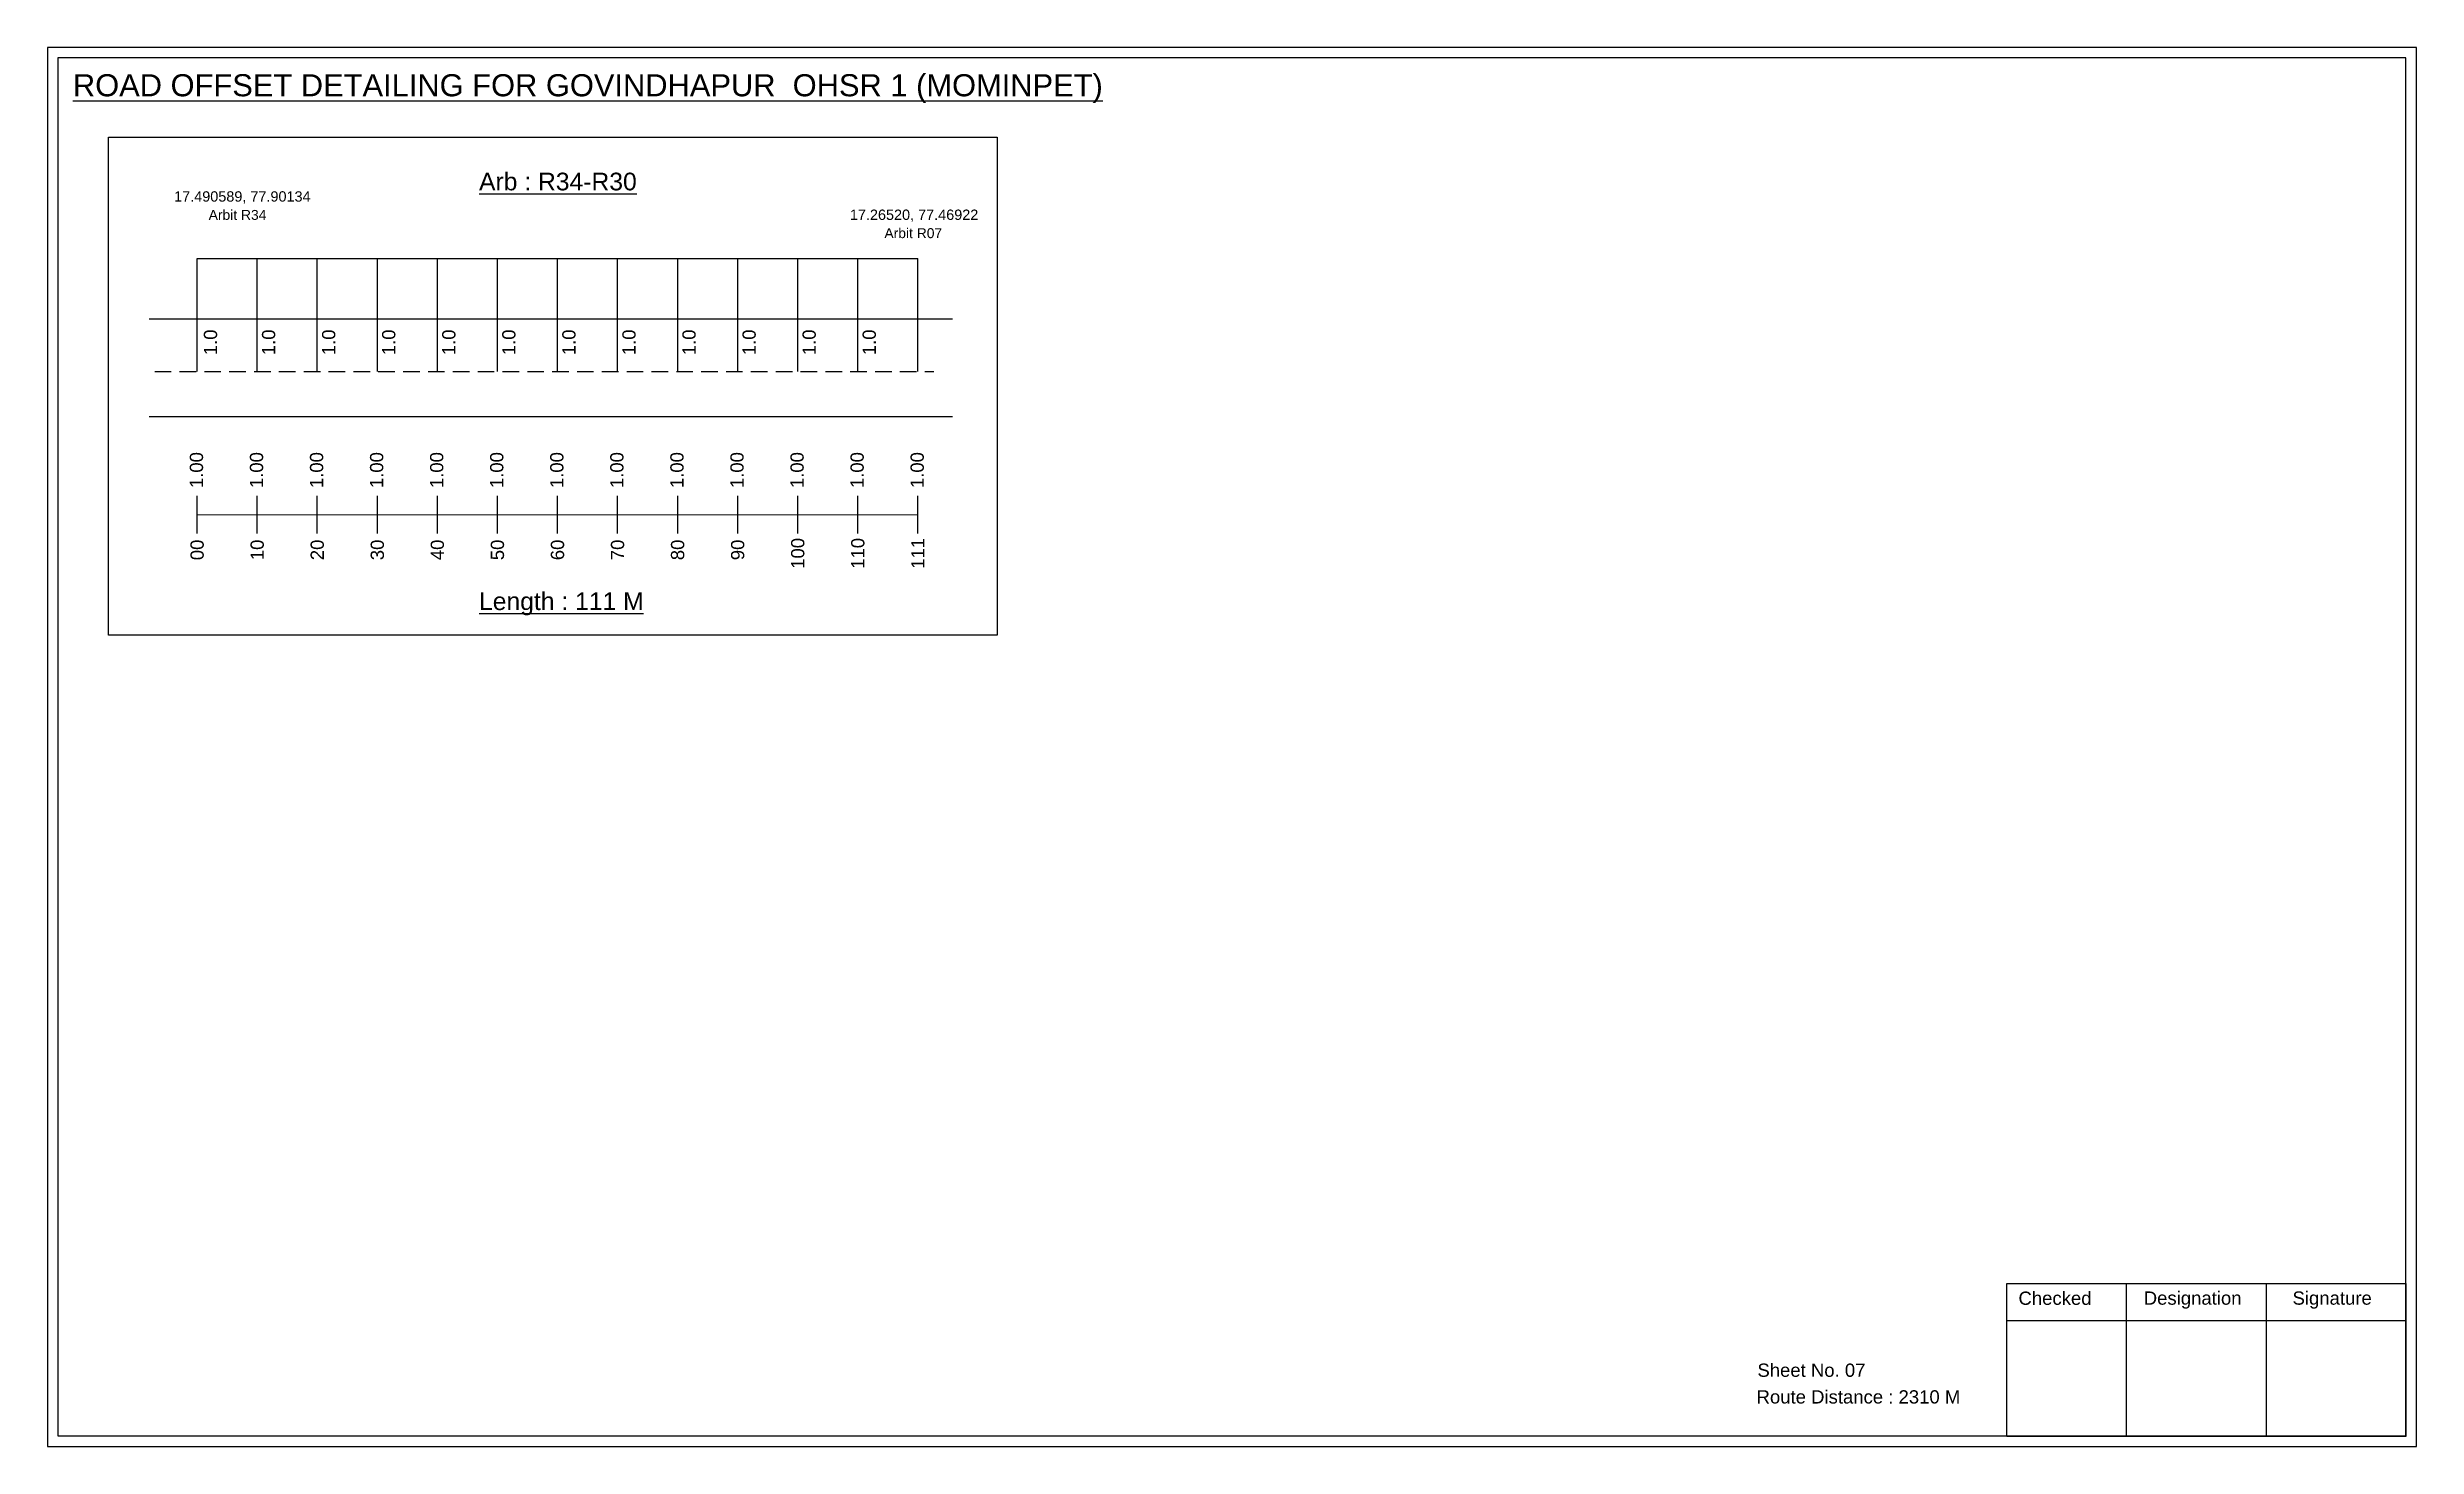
# Model space of a CAD drawing. Header units: inches. Extents: x 647 to 5432, y 46 to 1327.
# Drawn here: x 4895 to 5432, y 48 to 365 of the extents above; entities that cross this region are included whole.
import ezdxf

# ---------------------------------------------------------------- set-up
doc = ezdxf.new("R2010")
doc.units = ezdxf.units.IN
doc.header["$MEASUREMENT"] = 0
doc.linetypes.add('DASHED2', pattern=[0.375, 0.25, -0.125])
doc.layers.add('PDF_Geometry', color=7, linetype='Continuous')
doc.layers.add('PDF_Text', color=5, linetype='Continuous')
doc.styles.add('PDF Arial', font='arial.ttf')
doc.styles.get("Standard").update_dxf_attribs({"font": 'arial.ttf'})

msp = doc.modelspace()

# ---------------------------------------------------------------- texts
at = {"color": 242, "true_color": 0xcd2027}
for s, height, p in [('%%UROAD OFFSET DETAILING FOR GOVINDHAPUR  OHSR 1 (MOMINPET)', 5, (4901.23, 354.05)), ('%%UArb : R34-R30', 4, (4993.19, 332.76)), ('%%ULength : 111 M', 4, (4993.19, 237.76))]:
    msp.add_text(s, height=height, dxfattribs=at).set_placement(p)
at = {"color": 5}
for s, height, p in [('17.490589, 77.90134', 2.34, (4924.15, 330.21)), ('Arbit R34', 2.246, (4931.97, 326.08)), ('17.26520, 77.46922', 2.34, (5077.16, 326.07)), ('Arbit R07', 2.246, (5084.98, 321.95))]:
    msp.add_text(s, height=height, dxfattribs=at).set_placement(p)
for p in [(4933.88, 295.44), (4947.04, 295.44), (4960.64, 295.44), (4974.24, 295.44), (4987.84, 295.44), (5001.44, 295.44), (5015.04, 295.44), (5028.64, 295.44), (5042.24, 295.44), (5055.84, 295.44), (5069.44, 295.44), (5083.04, 295.44)]:
    msp.add_text('1.0', height=3, rotation=90).set_placement(p)
at = {"color": 217, "true_color": 0x93278f}
for s, p in [('1.00', (4930.7, 265.36)), ('1.00', (4944.3, 265.36)), ('1.00', (4957.9, 265.36)), ('1.00', (4971.5, 265.36)), ('1.00', (4985.1, 265.36)), ('1.00', (4998.7, 265.36)), ('1.00', (5012.3, 265.36)), ('1.00', (5025.9, 265.36)), ('1.00', (5039.5, 265.36)), ('1.00', (5053.1, 265.36)), ('1.00', (5066.7, 265.36)), ('1.00', (5080.3, 265.36)), ('1.00', (5093.9, 265.36)), ('00', (4930.85, 249.04)), ('10', (4944.45, 249.04)), ('20', (4958.05, 249.04)), ('30', (4971.65, 249.04)), ('40', (4985.25, 249.04)), ('50', (4998.85, 249.04)), ('60', (5012.45, 249.04)), ('70', (5026.05, 249.04)), ('80', (5039.65, 249.04)), ('90', (5053.25, 249.04)), ('100', (5066.85, 247.09)), ('110', (5080.45, 247.09)), ('111', (5094.05, 247.09))]:
    msp.add_text(s, height=3, rotation=90, dxfattribs=at).set_placement(p)
for s, p in [('Sheet No. 07', (5282.66, 64.2)), ('Route Distance : 2310 M', (5282.47, 58.16))]:
    msp.add_text(s, height=3).set_placement(p)
at = {"layer": 'PDF_Text', "color": 7, "attachment_point": 7, "style": 'PDF Arial'}
for s, insert, char_height in [('Checked', (5341.77, 80.45), 3.001), ('Designation', (5370.14, 79.62), 3.0006), ('Signature', (5403.83, 79.62), 3.001)]:
    msp.add_mtext(s, dxfattribs=dict(at, insert=insert, char_height=char_height))

# ---------------------------------------------------------------- linework, layer by layer
at = {"color": 5}
msp.add_line((4929.37, 317.3), (5092.57, 317.3), dxfattribs=at)
for p, q in [((4929.37, 291.76), (4929.37, 317.3)), ((4942.97, 291.76), (4942.97, 317.3)), ((4956.57, 291.76), (4956.57, 317.3)), ((4970.17, 291.76), (4970.17, 317.3)), ((4983.77, 291.76), (4983.77, 317.3)), ((4997.37, 291.76), (4997.37, 317.3)), ((5010.97, 291.76), (5010.97, 317.3)), ((5024.57, 291.76), (5024.57, 317.3)), ((5038.17, 291.76), (5038.17, 317.3)), ((5051.77, 291.76), (5051.77, 317.3)), ((5065.37, 291.76), (5065.37, 317.3)), ((5078.97, 291.76), (5078.97, 317.3)), ((5092.57, 291.76), (5092.57, 317.3)), ((4918.49, 303.65), (5100.4, 303.65)), ((5100.4, 281.46), (4918.49, 281.46))]:
    msp.add_line(p, q)
at = {"linetype": 'DASHED2', "ltscale": 15}
msp.add_line((4919.76, 291.76), (5096.18, 291.76), dxfattribs=at)
at = {"color": 217, "true_color": 0x93278f}
for p, q in [((4929.37, 255.06), (4929.37, 263.62)), ((4942.97, 255.06), (4942.97, 263.62)), ((4956.57, 255.06), (4956.57, 263.62)), ((4970.17, 255.06), (4970.17, 263.62)), ((4983.77, 255.06), (4983.77, 263.62)), ((4997.37, 255.06), (4997.37, 263.62)), ((5010.97, 255.06), (5010.97, 263.62)), ((5024.57, 255.06), (5024.57, 263.62)), ((5038.17, 255.06), (5038.17, 263.62)), ((5051.77, 255.06), (5051.77, 263.62)), ((5065.37, 255.06), (5065.37, 263.62)), ((5078.97, 255.06), (5078.97, 263.62)), ((5092.57, 255.06), (5092.57, 263.62)), ((4929.37, 259.33), (5092.57, 259.37))]:
    msp.add_line(p, q, dxfattribs=at)
msp.add_lwpolyline([(4909.28, 344.78), (5110.51, 344.78), (5110.51, 232.1), (4909.28, 232.1)], close=True)
at = {"layer": 'PDF_Geometry'}
for points in [[(4895.45, 365.12), (4895.45, 48.41), (5431.92, 48.41), (5431.92, 365.12)], [(4897.78, 362.79), (4897.78, 50.83), (5429.5, 50.83), (5429.5, 362.79)]]:
    msp.add_lwpolyline(points, close=True, dxfattribs=at)
at = {"layer": 'PDF_Geometry', "color": 242, "true_color": 0xcc1f26}
msp.add_lwpolyline([(5429.5, 50.73), (5339.16, 50.73), (5339.16, 85.34), (5429.5, 85.34)], close=True, dxfattribs=at)
for points in [[(5366.14, 85.34), (5366.14, 50.73)], [(5397.87, 85.34), (5397.87, 50.73)], [(5339.16, 76.97), (5429.5, 76.97)]]:
    msp.add_lwpolyline(points, dxfattribs=at)

msp.set_redraw_order([(e.dxf.handle, doc.entitydb.next_handle()) for e in msp.query("TEXT MTEXT ATTDEF DIMENSION ARC_DIMENSION")])  # texts and dimensions are drawn at this point

doc.saveas('drawing.dxf')
